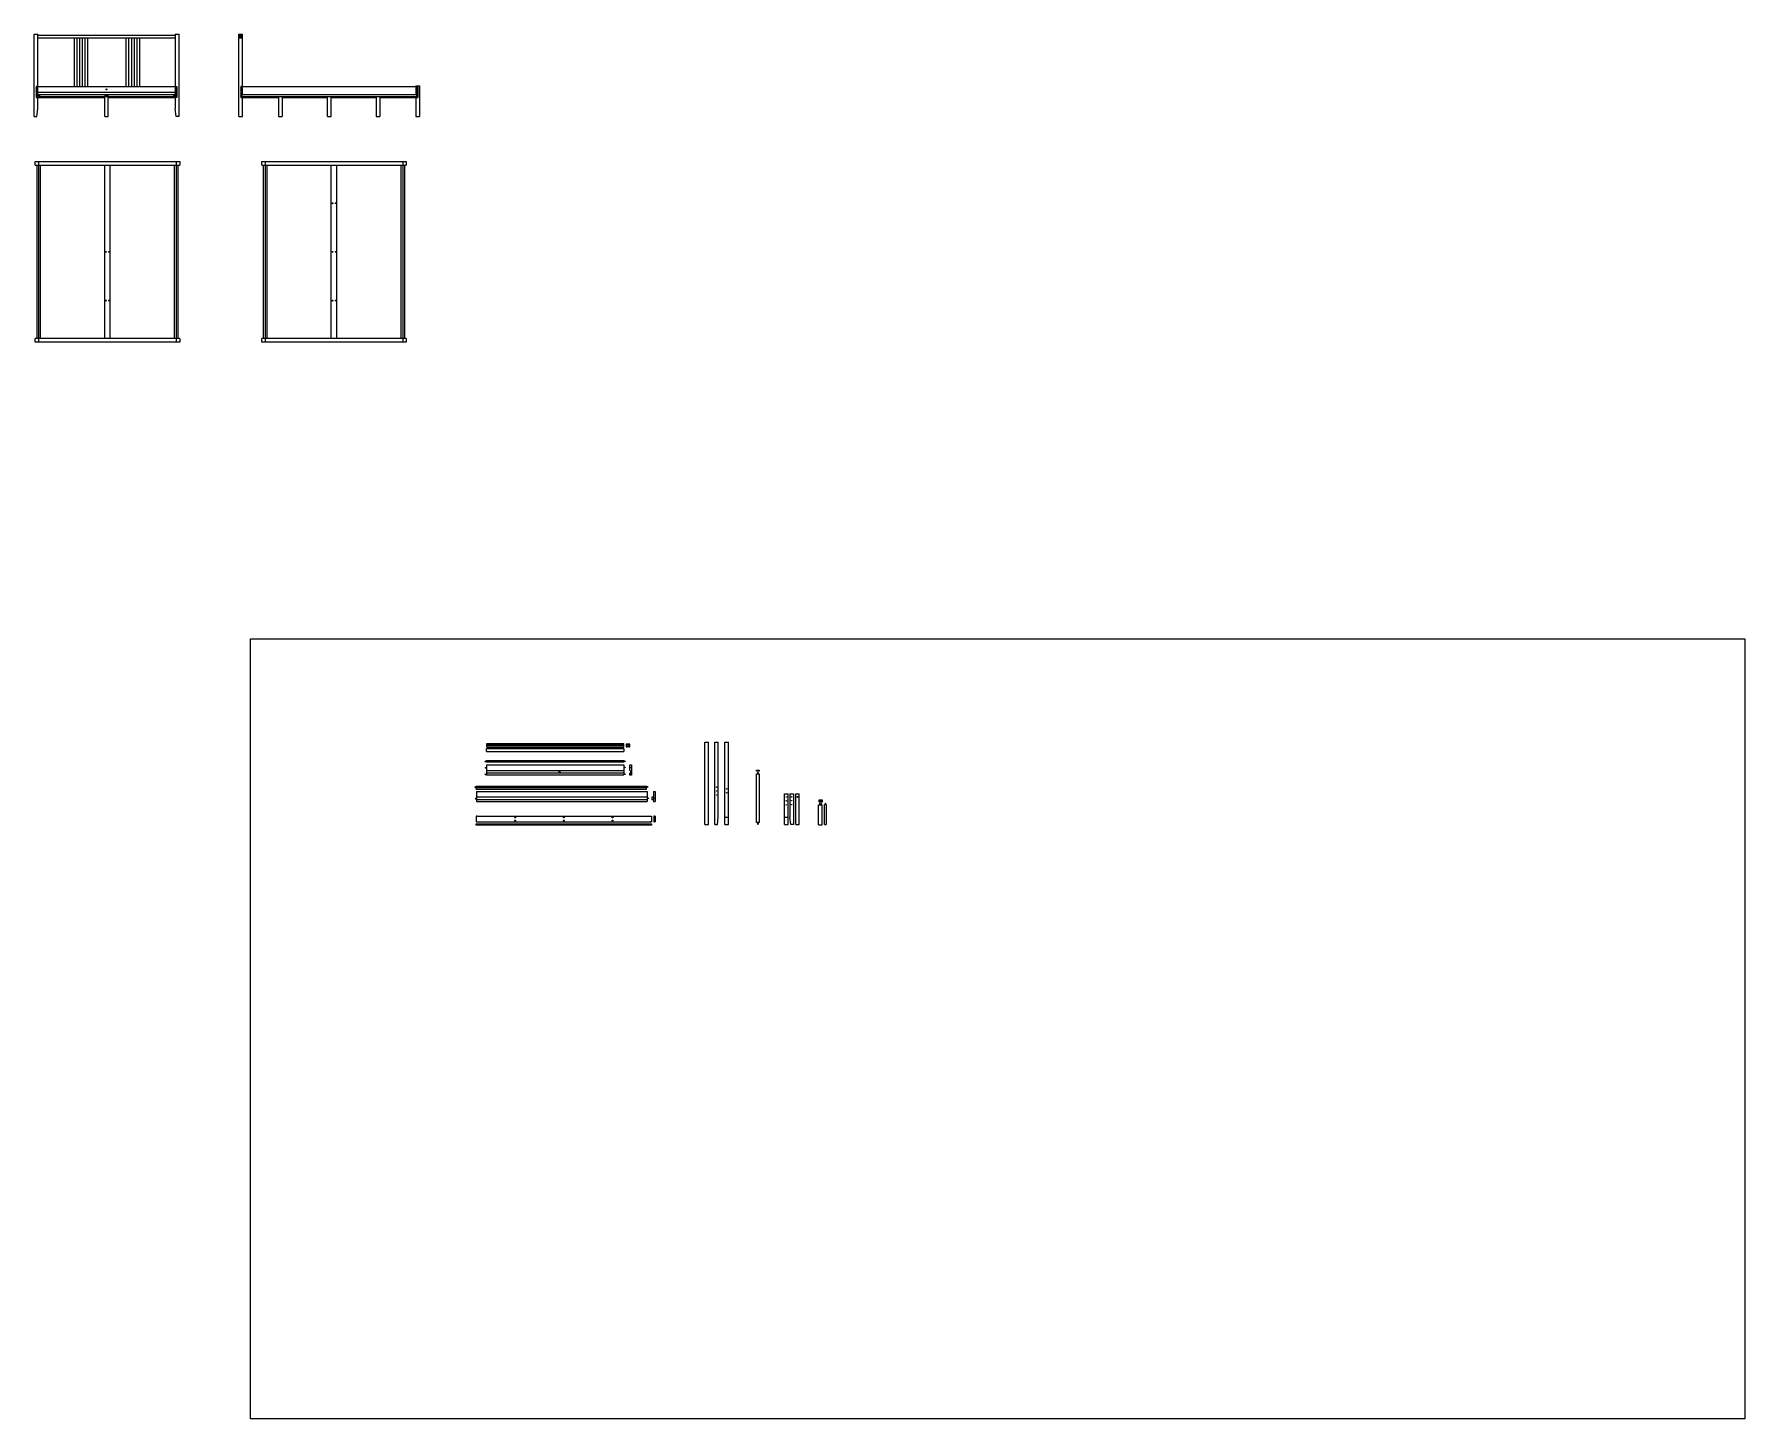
# Model space of a CAD drawing. Header units: millimetres. Extents: x 21 to 3517, y -1192 to 1197.
# Drawn here: x 1004 to 2898, y -1192 to 341 of the extents above; entities that cross this region are included whole.
import ezdxf

# ---------------------------------------------------------------- set-up
doc = ezdxf.new("R2010")
doc.units = ezdxf.units.MM
for name, color, linetype in [('G-ANNO-TEXT', 3, 'Continuous'), ('Tratteggi', 252, 'Continuous'), ('Tratteggio', 252, 'Continuous')]:
    doc.layers.add(name, color=color, linetype=linetype)
pattern_1 = [(45, (-246.87615, 0), (-0.4490128, 0.4490128), [])]

msp = doc.modelspace()

# ---------------------------------------------------------------- hatches: boundary and pattern name
at = {"layer": 'Tratteggio'}
h = msp.add_hatch(dxfattribs=at)
h.set_pattern_fill('ANSI31', color=256, scale=0.2)
h.set_pattern_definition(pattern_1)
h.paths.add_polyline_path([(1234.4, 336.6), (1234.4, 339.6), (1230.4, 339.6), (1230.4, 336.6)])
h = msp.add_hatch(dxfattribs=at)
h.set_pattern_fill('ANSI31', color=256, scale=0.2)
h.paths.add_polyline_path([(1081.8, 273.6), (1081.8, 271.6), (1085.8, 271.6), (1085.8, 273.6)])
h.paths.add_polyline_path([(1007.8, 273.6), (1007.8, 271.6), (1009.8, 271.6), (1009.8, 273.6)])
h.paths.add_polyline_path([(1005.8, 270.6), (1007.8, 270.6), (1007.8, 282.6), (1005.8, 282.6)])
h.paths.add_polyline_path([(1157.8, 271.6), (1159.8, 271.6), (1159.8, 273.6), (1157.8, 273.6)])
h.paths.add_polyline_path([(1159.8, 270.6), (1161.8, 270.6), (1161.8, 282.6), (1159.8, 282.6)])
h = msp.add_hatch(dxfattribs=at)
h.set_pattern_fill('ANSI31', color=256, scale=0.2)
h.set_pattern_definition(pattern_1)
h.paths.add_polyline_path([(1234.4, 282.6), (1232.4, 282.6), (1232.4, 270.6), (1234.4, 270.6), (1234.4, 271.6), (1233.4, 271.6), (1233.4, 273.6), (1234.4, 273.6)])
h.paths.add_polyline_path([(1428.4, 282.6), (1426.4, 282.6), (1426.4, 273.6), (1427.4, 273.6), (1427.4, 271.6), (1426.4, 271.6), (1426.4, 270.6), (1428.4, 270.6)])

# ---------------------------------------------------------------- linework, layer by layer
for p, q in [((1003.8, 249.6), (1003.8, 340.6)), ((1003.8, 340.6), (1007.8, 340.6)), ((1007.8, 257.9), (1007.8, 340.6)), ((1007.8, 339.6), (1159.8, 339.6)), ((1007.8, 336.6), (1159.8, 336.6)), ((1048.3, 282.6), (1048.3, 336.6)), ((1051.3, 282.6), (1051.3, 336.6)), ((1054.3, 282.6), (1054.3, 336.6)), ((1057.3, 282.6), (1057.3, 336.6)), ((1060.3, 282.6), (1060.3, 336.6)), ((1063.3, 282.6), (1063.3, 336.6)), ((1105.3, 336.6), (1105.3, 282.6)), ((1108.3, 336.6), (1108.3, 282.6)), ((1111.3, 336.6), (1111.3, 282.6)), ((1114.3, 336.6), (1114.3, 282.6)), ((1117.3, 336.6), (1117.3, 282.6)), ((1120.3, 336.6), (1120.3, 282.6)), ((1159.8, 340.6), (1163.8, 340.6)), ((1159.8, 340.6), (1159.8, 257.9)), ((1163.8, 340.6), (1163.8, 249.6)), ((1230.4, 249.6), (1230.4, 340.6)), ((1230.4, 340.6), (1234.4, 340.6)), ((1230.4, 339.6), (1234.4, 339.6)), ((1230.4, 336.6), (1234.4, 336.6)), ((1234.4, 273.6), (1234.4, 340.6)), ((1007.8, 282.6), (1005.8, 282.6)), ((1005.8, 282.6), (1005.8, 270.6)), ((1005.8, 270.6), (1007.8, 270.6)), ((1007.8, 282.6), (1159.8, 282.6)), ((1007.8, 276.6), (1159.8, 276.6)), ((1159.8, 273.6), (1007.8, 273.6)), ((1007.8, 273.6), (1007.8, 271.6)), ((1007.8, 273.6), (1009.8, 273.6)), ((1007.8, 271.6), (1159.8, 271.6)), ((1007.8, 270.6), (1081.8, 270.6)), ((1009.8, 273.6), (1009.8, 271.6)), ((1081.8, 273.6), (1081.8, 271.6)), ((1081.8, 249.6), (1081.8, 271.6)), ((1085.8, 249.6), (1085.8, 273.6)), ((1085.8, 270.6), (1159.8, 270.6)), ((1157.8, 273.6), (1157.8, 271.6)), ((1159.8, 282.6), (1161.8, 282.6)), ((1159.8, 276.6), (1159.8, 273.6)), ((1161.8, 270.6), (1159.8, 270.6)), ((1161.8, 282.6), (1161.8, 270.6)), ((1234.4, 282.6), (1232.4, 282.6)), ((1232.4, 282.6), (1232.4, 270.6)), ((1232.4, 270.6), (1234.4, 270.6)), ((1233.4, 271.6), (1233.4, 273.6)), ((1233.4, 273.6), (1234.4, 273.6)), ((1234.4, 271.6), (1233.4, 271.6)), ((1234.4, 282.6), (1390.4, 282.6)), ((1426.4, 273.6), (1234.4, 273.6)), ((1234.4, 249.6), (1234.4, 271.6)), ((1234.4, 271.6), (1426.4, 271.6)), ((1234.4, 270.6), (1274.4, 270.6)), ((1234.4, 270.6), (1274.4, 270.6)), ((1234.5, 282.6), (1428.4, 282.6)), ((1274.4, 271.6), (1274.4, 249.6)), ((1278.4, 271.6), (1278.4, 249.6)), ((1278.4, 270.6), (1328.4, 270.6)), ((1278.4, 270.6), (1328.4, 270.6)), ((1328.4, 249.6), (1328.4, 271.6)), ((1332.4, 249.6), (1332.4, 271.6)), ((1332.4, 270.6), (1382.4, 270.6)), ((1332.4, 270.6), (1382.4, 270.6)), ((1382.4, 271.6), (1382.4, 249.6)), ((1386.4, 271.6), (1386.4, 249.6)), ((1386.4, 270.6), (1426.4, 270.6)), ((1386.4, 270.6), (1428.4, 270.6)), ((1426.4, 283.6), (1426.4, 273.6)), ((1426.4, 283.6), (1430.4, 283.6)), ((1427.4, 273.6), (1426.4, 273.6)), ((1426.4, 271.6), (1427.4, 271.6)), ((1426.4, 271.6), (1426.4, 249.6)), ((1427.4, 271.6), (1427.4, 273.6)), ((1428.4, 282.6), (1428.4, 270.6)), ((1430.4, 283.6), (1430.4, 249.6)), ((1003.8, 249.6), (1006.8, 249.6)), ((1006.8, 249.6), (1007.8, 257.9)), ((1081.8, 249.6), (1085.8, 249.6)), ((1160.8, 249.6), (1159.8, 257.9)), ((1163.8, 249.6), (1160.8, 249.6)), ((1230.4, 249.6), (1234.4, 249.6)), ((1274.4, 249.6), (1278.4, 249.6)), ((1328.4, 249.6), (1332.4, 249.6)), ((1382.4, 249.6), (1386.4, 249.6)), ((1426.4, 249.6), (1430.4, 249.6)), ((1004.9, 195.7), (1004.9, 199.7)), ((1004.9, 195.7), (1004.9, 199.7)), ((1004.9, 199.7), (1164.9, 199.7)), ((1004.9, 195.7), (1164.9, 195.7)), ((1006.9, 3.7), (1006.9, 195.7)), ((1008.9, -0.3), (1008.9, 199.7)), ((1010.9, 3.7), (1010.9, 195.7)), ((1081.9, 3.7), (1081.9, 195.7)), ((1087.9, 3.7), (1087.9, 195.7)), ((1158.9, 195.7), (1158.9, 3.7)), ((1160.9, 199.7), (1160.9, -0.3)), ((1162.9, 195.7), (1162.9, 3.7)), ((1164.9, 199.7), (1164.9, 195.7)), ((1255.7, 195.7), (1255.7, 199.7)), ((1255.7, 195.7), (1255.7, 199.7)), ((1255.7, 199.7), (1415.7, 199.7)), ((1255.7, 195.7), (1415.7, 195.7)), ((1257.7, 3.7), (1257.7, 195.7)), ((1259.7, -0.3), (1259.7, 199.7)), ((1261.7, 3.7), (1261.7, 195.7)), ((1332.7, 3.7), (1332.7, 195.7)), ((1338.7, 3.7), (1338.7, 195.7)), ((1409.7, 195.7), (1409.7, 3.7)), ((1411.7, 199.7), (1411.7, -0.3)), ((1413.7, 195.7), (1413.7, 3.7)), ((1415.7, 199.7), (1415.7, 195.7)), ((1004.9, -0.3), (1004.9, 3.7)), ((1004.9, -0.3), (1004.9, 3.7)), ((1164.9, 3.7), (1004.9, 3.7)), ((1164.9, 3.7), (1164.9, -0.3)), ((1255.7, -0.3), (1255.7, 3.7)), ((1255.7, -0.3), (1255.7, 3.7)), ((1415.7, 3.7), (1255.7, 3.7)), ((1415.7, 3.7), (1415.7, -0.3)), ((1164.9, -0.3), (1004.9, -0.3)), ((1415.7, -0.3), (1255.7, -0.3)), ((1504.6, -450.2), (1656.6, -450.2)), ((1504.6, -453.2), (1504.6, -450.2)), ((1504.6, -453.2), (1656.6, -453.2)), ((1504.8, -444.4), (1656.6, -444.4)), ((1504.8, -448.4), (1504.8, -444.4)), ((1504.8, -445.9), (1656.6, -445.9)), ((1504.8, -446.9), (1656.6, -446.9)), ((1504.8, -448.4), (1656.6, -448.4)), ((1656.6, -448.4), (1656.6, -444.4)), ((1656.6, -450.2), (1656.6, -453.2)), ((1663.2, -445.3), (1659.2, -445.3)), ((1659.2, -445.3), (1659.2, -448.3)), ((1659.2, -448.3), (1660.7, -448.3)), ((1660.7, -446.6), (1661.7, -446.6)), ((1660.7, -446.6), (1660.7, -448.3)), ((1661.7, -446.6), (1661.7, -448.3)), ((1661.7, -448.3), (1663.2, -448.3)), ((1663.2, -448.3), (1663.2, -445.3)), ((1746.2, -443.2), (1750.2, -443.2)), ((1746.2, -534.2), (1746.2, -443.2)), ((1750.2, -534.2), (1750.2, -443.2)), ((1757.1, -534.2), (1757.1, -443.2)), ((1757.1, -443.2), (1761.1, -443.2)), ((1757.1, -443.2), (1761.1, -443.2)), ((1761.1, -525.9), (1761.1, -443.2)), ((1768.3, -534.2), (1768.3, -443.2)), ((1768.3, -443.2), (1772.3, -443.2)), ((1772.3, -534.2), (1772.3, -443.2)), ((1504.4, -463.3), (1656.4, -463.3)), ((1504.4, -465.3), (1504.4, -463.3)), ((1656.4, -465.3), (1504.4, -465.3)), ((1504.4, -468.3), (1656.4, -468.3)), ((1504.4, -468.3), (1504.4, -479.3)), ((1656.4, -463.3), (1656.4, -465.3)), ((1656.4, -468.3), (1656.4, -479.3)), ((1663, -468.3), (1665, -468.3)), ((1663, -474.3), (1663, -468.3)), ((1665, -468.3), (1665, -479.5)), ((1493, -495.1), (1493, -491.6)), ((1493, -491.6), (1681.8, -491.6)), ((1504.4, -474.3), (1656.4, -474.3)), ((1656.4, -477.3), (1504.4, -477.3)), ((1504.4, -479.3), (1656.4, -479.3)), ((1663, -474.3), (1664.1, -474.3)), ((1663, -479.5), (1663, -477.3)), ((1664.1, -477.3), (1663, -477.3)), ((1665, -479.5), (1663, -479.5)), ((1664.1, -474.3), (1664.1, -477.3)), ((1681.8, -491.6), (1681.8, -493.6)), ((1803.4, -474), (1806.4, -474)), ((1803.4, -475), (1803.4, -474)), ((1806.4, -475), (1803.4, -475)), ((1806.4, -474), (1806.4, -475)), ((1681.8, -493.6), (1493, -493.6)), ((1493, -495.1), (1681.8, -495.1)), ((1493.6, -497.7), (1682.4, -497.7)), ((1493.6, -497.7), (1493.6, -508.7)), ((1493.6, -503.7), (1682.4, -503.7)), ((1682.4, -506.7), (1493.6, -506.7)), ((1493.6, -508.7), (1682.4, -508.7)), ((1681.8, -495.1), (1681.8, -493.6)), ((1682.4, -497.7), (1682.4, -508.7)), ((1687.5, -503.7), (1687.5, -506.7)), ((1687.5, -503.7), (1689.4, -503.7)), ((1689.4, -506.7), (1687.5, -506.7)), ((1689.4, -497.7), (1689.4, -508.7)), ((1689.4, -497.7), (1691.4, -497.7)), ((1689.4, -508.7), (1691.4, -508.7)), ((1691.4, -497.7), (1691.4, -508.7)), ((1834.4, -534.3), (1834.4, -500.3)), ((1834.4, -500.3), (1838.4, -500.3)), ((1838.4, -534.3), (1838.4, -500.3)), ((1840.3, -500.3), (1840.3, -526)), ((1840.3, -500.3), (1844.3, -500.3)), ((1844.3, -500.3), (1844.3, -534.3)), ((1846.8, -534.3), (1846.8, -500.3)), ((1846.8, -500.3), (1850.8, -500.3)), ((1850.8, -534.3), (1850.8, -500.3)), ((1872.4, -507.2), (1872.4, -509.2)), ((1876.4, -507.2), (1872.4, -507.2)), ((1872.4, -509.2), (1876.4, -509.2)), ((1876.4, -509.2), (1876.4, -507.2)), ((1494.1, -525.1), (1493.1, -525.1)), ((1493.1, -525.1), (1493.1, -531.1)), ((1494.1, -525.1), (1686.1, -525.1)), ((1686.1, -525.1), (1687.1, -525.1)), ((1686.1, -525.1), (1687.1, -525.1)), ((1687.1, -525.1), (1687.1, -531.1)), ((1687.1, -525.1), (1687.1, -531.1)), ((1691.4, -525.1), (1689.9, -525.1)), ((1689.9, -525.1), (1689.9, -531.1)), ((1691.4, -525.1), (1691.4, -531.1)), ((1760.1, -534.2), (1761.1, -525.9)), ((1768.3, -525.9), (1772.3, -525.9)), ((1834.4, -526), (1838.4, -526)), ((1841.3, -534.3), (1840.3, -526)), ((1872.1, -512.4), (1876.1, -512.4)), ((1872.1, -534.4), (1872.1, -512.4)), ((1876.1, -534.4), (1876.1, -512.4)), ((1878.7, -513.3), (1878.7, -512.2)), ((1878.7, -512.2), (1880.7, -512.2)), ((1878.7, -534.3), (1878.7, -513.3)), ((1880.7, -512.2), (1880.7, -534.3)), ((1493.1, -531.1), (1494.1, -531.1)), ((1493.2, -533.3), (1687.1, -533.3)), ((1493.2, -534.8), (1493.2, -533.3)), ((1687.2, -534.8), (1493.2, -534.8)), ((1493.6, -531.1), (1687.1, -531.1)), ((1494.1, -531.1), (1686.1, -531.1)), ((1687.1, -531.1), (1686.1, -531.1)), ((1687.1, -533.3), (1687.1, -534.8)), ((1689.9, -531.1), (1690.4, -531.1)), ((1691.4, -531.1), (1690.4, -531.1)), ((1746.2, -534.2), (1750.2, -534.2)), ((1757.1, -534.2), (1760.1, -534.2)), ((1768.3, -534.2), (1772.3, -534.2)), ((1834.4, -534.3), (1838.4, -534.3)), ((1844.3, -534.3), (1841.3, -534.3)), ((1846.8, -534.3), (1850.8, -534.3)), ((1872.1, -534.4), (1876.1, -534.4)), ((1878.7, -534.3), (1880.7, -534.3))]:
    msp.add_line(p, q)
msp.add_lwpolyline([(1803.4, -478), (1806.4, -478), (1806.4, -532), (1803.4, -532)], close=True)
at = {"layer": 'G-ANNO-TEXT'}
msp.add_lwpolyline([(1243.1, -328.8), (2897.5, -328.8), (2897.5, -1192), (1243.1, -1192)], close=True, dxfattribs=at)
at = {"layer": 'Tratteggi'}
for centre, radius in [((1334, 153.5), 0.5), ((1337.5, 153.5), 0.5), ((1334, 99.7), 0.5), ((1337.5, 99.7), 0.5), ((1585.3, -475.9), 0.4), ((1804.9, -474.4), 0.223), ((1590.1, -526.3), 0.5), ((1590.2, -529.8), 0.5), ((1644, -526.3), 0.5), ((1644, -529.8), 0.5)]:
    msp.add_circle(centre, radius, dxfattribs=at)
at = {"layer": 'Tratteggio'}
for p, q in [((1502.9, -464.1), (1504.4, -464.1)), ((1502.9, -464.6), (1504.4, -464.6)), ((1503, -471.1), (1504.5, -471.1)), ((1503, -471.6), (1504.5, -471.6)), ((1657.9, -471.1), (1656.4, -471.1)), ((1657.9, -471.6), (1656.4, -471.6)), ((1657.9, -464.1), (1656.5, -464.1)), ((1657.9, -464.6), (1656.5, -464.6)), ((1491.5, -492.3), (1493, -492.3)), ((1502.9, -478.3), (1504.4, -478.3)), ((1502.9, -478.8), (1504.4, -478.8)), ((1657.9, -478.3), (1656.5, -478.3)), ((1657.9, -478.8), (1656.5, -478.8)), ((1683.2, -492.3), (1681.8, -492.3)), ((1804.7, -476.6), (1804.7, -478)), ((1805.2, -476.6), (1805.2, -478)), ((1491.5, -492.8), (1493, -492.8)), ((1492.2, -505.2), (1493.7, -505.2)), ((1492.2, -505.7), (1493.7, -505.7)), ((1683.2, -492.8), (1681.8, -492.8)), ((1683.9, -504.9), (1682.4, -504.9)), ((1683.9, -505.4), (1682.4, -505.4)), ((1873, -510.9), (1873, -512.4)), ((1873.5, -510.9), (1873.5, -512.4)), ((1874.6, -510.8), (1874.6, -512.3)), ((1875.1, -510.8), (1875.1, -512.3)), ((1879.4, -510.7), (1879.4, -512.2)), ((1879.9, -510.7), (1879.9, -512.2)), ((1804.7, -532), (1804.7, -533.8)), ((1805.2, -532), (1805.2, -533.8))]:
    msp.add_line(p, q, dxfattribs=at)
for points in [[(1502.9, -464.1, 0.348554), (1502.9, -464.6, -0.237997)], [(1503, -471.1, 0.348554), (1503, -471.6, -0.237997)], [(1657.9, -464.1, -0.348554), (1657.9, -464.6, 0.237997)], [(1657.9, -471.1, -0.348554), (1657.9, -471.6, 0.237997)], [(1491.5, -492.3, 0.348554), (1491.5, -492.8, -0.237997)], [(1502.9, -478.3, 0.348554), (1502.9, -478.8, -0.237997)], [(1657.9, -478.3, -0.348554), (1657.9, -478.8, 0.237997)], [(1683.2, -492.3, -0.348554), (1683.2, -492.8, 0.237997)], [(1804.7, -476.6, -0.348554), (1805.2, -476.6, 0.237997)], [(1492.2, -505.2, 0.348554), (1492.2, -505.7, -0.237997)], [(1683.9, -504.9, -0.348554), (1683.9, -505.4, 0.237997)], [(1873, -510.9, -0.348554), (1873.5, -510.9, 0.237997)], [(1874.6, -510.8, -0.348554), (1875.1, -510.8, 0.237997)], [(1879.4, -510.7, -0.348554), (1879.9, -510.7, 0.237997)], [(1804.7, -533.8, 0.408688), (1805.2, -533.8, 0.002507)]]:
    msp.add_lwpolyline(points, format="xyb", dxfattribs=at)
for centre, radius in [((1083.8, 279.5), 0.5), ((1083.2, 99.7), 0.5), ((1086.6, 99.7), 0.5), ((1083.2, 45.7), 0.5), ((1086.6, 45.7), 0.5), ((1334, 45.7), 0.5), ((1337.5, 45.7), 0.5), ((1540.6, -446.4), 0.25), ((1546.3, -446.4), 0.25), ((1552.6, -446.4), 0.25), ((1579.9, -446.4), 0.25), ((1586.4, -446.4), 0.25), ((1593.4, -446.4), 0.25), ((1622.5, -446.4), 0.25), ((1627.8, -446.4), 0.25), ((1633.7, -446.4), 0.25), ((1661.2, -445.9), 0.25), ((1664, -471.2), 0.25), ((1664, -478.5), 0.25), ((1664.6, -475.7), 0.25), ((1690.4, -505.1), 0.25), ((1759.3, -492.8), 0.25), ((1759.3, -497.1), 0.25), ((1759.3, -501.4), 0.25), ((1770.4, -494.7), 0.25), ((1770.4, -499.1), 0.25), ((1836.4, -503.8), 0.25), ((1836.4, -508), 0.25), ((1842.3, -503.6), 0.25), ((1842.3, -507.9), 0.25), ((1848.8, -503.7), 0.5), ((1873.6, -508.2), 0.25), ((1875.2, -508.2), 0.25), ((1536.1, -526.3), 0.5), ((1536.1, -529.8), 0.5), ((1690.7, -528.1), 0.25), ((1836.4, -512.4), 0.25), ((1842.3, -512.2), 0.25)]:
    msp.add_circle(centre, radius, dxfattribs=at)

doc.saveas('drawing.dxf')
